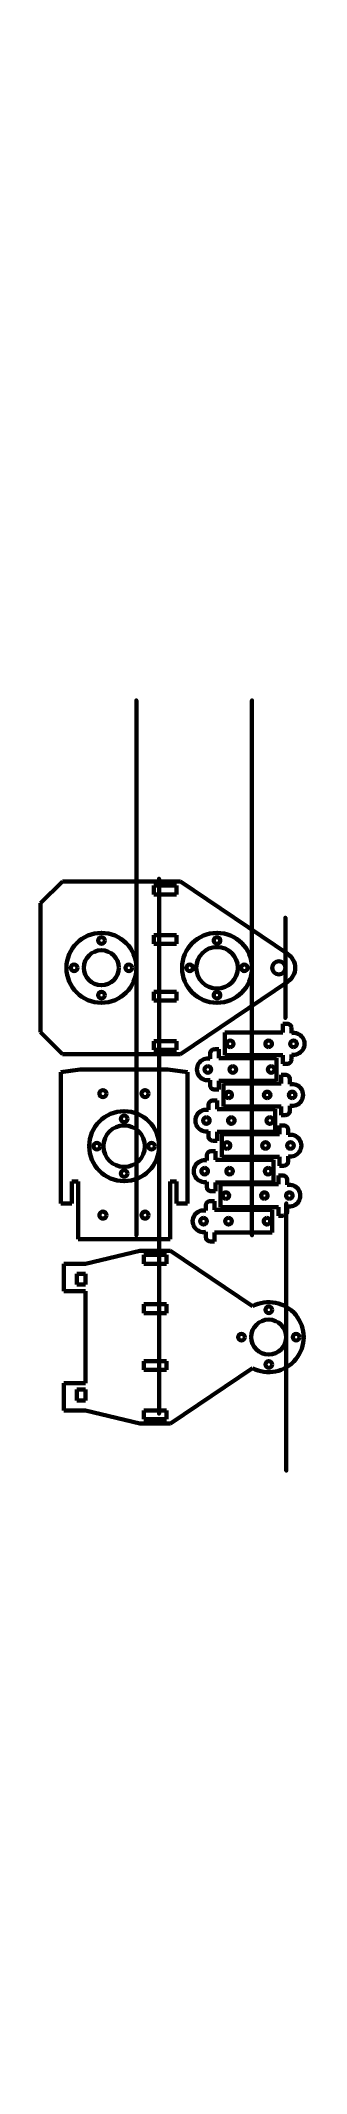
# Model space of a CAD drawing. Header units: centimetres. Extents: x 0.2 to 12.4, y -48.2 to 44.8.
import ezdxf

# ---------------------------------------------------------------- set-up
doc = ezdxf.new("R2010")
doc.units = ezdxf.units.CM
doc.header["$MEASUREMENT"] = 0
doc.layers.add('layer 1', color=7, linetype='Continuous')

msp = doc.modelspace()

# ---------------------------------------------------------------- linework, layer by layer
at = {"layer": 'layer 1', "color": 150, "lineweight": 60}
for points, knots in [([(4.60044, 2.38934), (4.60044, 3.273), (3.8841, 3.98934), (3.00044, 3.98934), (2.11679, 3.98934), (1.40044, 3.273), (1.40044, 2.38934), (1.40044, 1.50569), (2.11678, 0.78934), (3.00043, 0.78934), (3.88409, 0.78934), (4.60044, 1.50568), (4.60044, 2.38933), (4.60044, 44.80453), (4.60044, -40.02634), (4.60044, 2.38934)], [0, 0, 0, 0, 0.25, 0.25, 0.25, 0.5, 0.5, 0.5, 0.75, 0.75, 0.75, 1, 1, 1, 1.00001, 1.00001, 1.00001, 1.00001]), ([(9.89044, 2.38934), (9.89044, 3.273), (9.17409, 3.98934), (8.29044, 3.98934), (7.40678, 3.98934), (6.69044, 3.273), (6.69044, 2.38934), (6.69043, 1.50569), (7.40678, 0.78934), (8.29043, 0.78934), (9.17409, 0.78934), (9.89043, 1.50568), (9.89044, 2.38933), (9.89092, 44.80453), (9.89044, -40.02634), (9.89044, 2.38934)], [0, 0, 0, 0, 0.25, 0.25, 0.25, 0.5, 0.5, 0.5, 0.75, 0.75, 0.75, 1, 1, 1, 1.00001, 1.00001, 1.00001, 1.00001]), ([(5.64205, -5.77204), (5.64205, -4.88838), (4.92571, -4.17204), (4.04206, -4.17204), (3.1584, -4.17204), (2.44206, -4.88838), (2.44205, -5.77204), (2.44205, -6.65569), (3.15839, -7.37204), (4.04205, -7.37204), (4.9257, -7.37204), (5.64205, -6.6557), (5.64205, -5.77205), (5.64205, 36.64315), (5.64205, -48.18772), (5.64205, -5.77204)], [0, 0, 0, 0, 0.25, 0.25, 0.25, 0.5, 0.5, 0.5, 0.75, 0.75, 0.75, 1, 1, 1, 1.00001, 1.00001, 1.00001, 1.00001]), ([(11.41904, 2.38934), (11.41904, 2.55502), (11.28473, 2.68934), (11.11904, 2.68934), (10.95336, 2.68934), (10.81904, 2.55502), (10.81904, 2.38934), (10.81904, 2.22365), (10.95336, 2.08934), (11.11904, 2.08934), (11.28473, 2.08933), (11.41904, 2.22365), (11.41904, 2.38933), (11.41904, 10.34197), (11.41904, -5.5633), (11.41904, 2.38934)], [0, 0, 0, 0, 0.25, 0.25, 0.25, 0.5, 0.5, 0.5, 0.75, 0.75, 0.75, 1, 1, 1, 1.00001, 1.00001, 1.00001, 1.00001]), ([(11.45814, -14.50665), (11.45814, -14.06482), (11.09997, -13.70665), (10.65814, -13.70665), (10.21632, -13.70665), (9.85814, -14.06482), (9.85814, -14.50665), (9.85814, -14.94848), (10.21631, -15.30665), (10.65814, -15.30665), (11.09997, -15.30665), (11.45814, -14.94848), (11.45814, -14.50666), (11.45814, 6.7007), (11.45814, -35.71449), (11.45814, -14.50665)], [0, 0, 0, 0, 0.25, 0.25, 0.25, 0.5, 0.5, 0.5, 0.75, 0.75, 0.75, 1, 1, 1, 1.00001, 1.00001, 1.00001, 1.00001]), ([(3.15044, 3.63934), (3.15044, 3.72218), (3.08328, 3.78934), (3.00044, 3.78934), (2.9176, 3.78934), (2.85044, 3.72218), (2.85044, 3.63934), (2.85044, 3.5565), (2.9176, 3.48934), (3.00044, 3.48934), (3.08328, 3.48934), (3.15044, 3.5565), (3.15044, 3.63934)], [0, 0, 0, 0, 0.25, 0.25, 0.25, 0.5, 0.5, 0.5, 0.75, 0.75, 0.75, 1, 1, 1, 1]), ([(8.44044, 3.63934), (8.44044, 3.72218), (8.37328, 3.78934), (8.29044, 3.78934), (8.20759, 3.78934), (8.14044, 3.72218), (8.14044, 3.63934), (8.14044, 3.5565), (8.20759, 3.48934), (8.29044, 3.48934), (8.37328, 3.48934), (8.44044, 3.5565), (8.44044, 3.63934)], [0, 0, 0, 0, 0.25, 0.25, 0.25, 0.5, 0.5, 0.5, 0.75, 0.75, 0.75, 1, 1, 1, 1]), ([(3.80044, 2.38934), (3.80044, 2.83117), (3.44227, 3.18934), (3.00044, 3.18934), (2.55861, 3.18934), (2.20044, 2.83117), (2.20044, 2.38934), (2.20044, 1.94752), (2.55861, 1.58934), (3.00044, 1.58934), (3.44227, 1.58934), (3.80044, 1.94751), (3.80044, 2.38934)], [0, 0, 0, 0, 0.25, 0.25, 0.25, 0.5, 0.5, 0.5, 0.75, 0.75, 0.75, 1, 1, 1, 1]), ([(9.24044, 2.38934), (9.24044, 2.91401), (8.81511, 3.33934), (8.29044, 3.33934), (7.76577, 3.33934), (7.34044, 2.91401), (7.34044, 2.38934), (7.34044, 1.86467), (7.76576, 1.43934), (8.29043, 1.43934), (8.8151, 1.43934), (9.24043, 1.86467), (9.24044, 2.38934)], [0, 0, 0, 0, 0.25, 0.25, 0.25, 0.5, 0.5, 0.5, 0.75, 0.75, 0.75, 1, 1, 1, 1]), ([(11.53931, 1.76815), (11.74551, 1.90765), (11.86904, 2.14038), (11.86904, 2.38933), (11.86904, 2.63829), (11.74551, 2.87102), (11.53931, 3.01052)], [0, 0, 0, 0, 0.5, 0.5, 0.5, 1, 1, 1, 1]), ([(1.90044, 2.38934), (1.90044, 2.47218), (1.83328, 2.53934), (1.75044, 2.53934), (1.6676, 2.53934), (1.60044, 2.47218), (1.60044, 2.38934), (1.60044, 2.3065), (1.6676, 2.23934), (1.75044, 2.23934), (1.83328, 2.23934), (1.90044, 2.3065), (1.90044, 2.38934)], [0, 0, 0, 0, 0.25, 0.25, 0.25, 0.5, 0.5, 0.5, 0.75, 0.75, 0.75, 1, 1, 1, 1]), ([(4.40044, 2.38934), (4.40044, 2.47218), (4.33328, 2.53934), (4.25044, 2.53934), (4.1676, 2.53934), (4.10044, 2.47218), (4.10044, 2.38934), (4.10044, 2.3065), (4.1676, 2.23934), (4.25044, 2.23934), (4.33328, 2.23934), (4.40044, 2.3065), (4.40044, 2.38934)], [0, 0, 0, 0, 0.25, 0.25, 0.25, 0.5, 0.5, 0.5, 0.75, 0.75, 0.75, 1, 1, 1, 1]), ([(7.19044, 2.38934), (7.19044, 2.47218), (7.12328, 2.53934), (7.04044, 2.53934), (6.95759, 2.53934), (6.89044, 2.47218), (6.89044, 2.38934), (6.89044, 2.3065), (6.95759, 2.23934), (7.04044, 2.23934), (7.12328, 2.23934), (7.19044, 2.3065), (7.19044, 2.38934)], [0, 0, 0, 0, 0.25, 0.25, 0.25, 0.5, 0.5, 0.5, 0.75, 0.75, 0.75, 1, 1, 1, 1]), ([(9.69044, 2.38934), (9.69044, 2.47218), (9.62328, 2.53934), (9.54044, 2.53934), (9.45759, 2.53934), (9.39044, 2.47218), (9.39044, 2.38934), (9.39044, 2.3065), (9.45759, 2.23934), (9.54044, 2.23934), (9.62328, 2.23934), (9.69044, 2.3065), (9.69044, 2.38934)], [0, 0, 0, 0, 0.25, 0.25, 0.25, 0.5, 0.5, 0.5, 0.75, 0.75, 0.75, 1, 1, 1, 1]), ([(3.15044, 1.13934), (3.15044, 1.22218), (3.08328, 1.28934), (3.00044, 1.28934), (2.9176, 1.28934), (2.85044, 1.22218), (2.85044, 1.13934), (2.85044, 1.0565), (2.9176, 0.98934), (3.00044, 0.98934), (3.08328, 0.98934), (3.15044, 1.0565), (3.15044, 1.13934)], [0, 0, 0, 0, 0.25, 0.25, 0.25, 0.5, 0.5, 0.5, 0.75, 0.75, 0.75, 1, 1, 1, 1]), ([(8.44044, 1.13934), (8.44044, 1.22218), (8.37328, 1.28934), (8.29044, 1.28934), (8.20759, 1.28934), (8.14044, 1.22218), (8.14044, 1.13934), (8.14044, 1.0565), (8.20759, 0.98934), (8.29044, 0.98934), (8.37328, 0.98934), (8.44044, 1.0565), (8.44044, 1.13934)], [0, 0, 0, 0, 0.25, 0.25, 0.25, 0.5, 0.5, 0.5, 0.75, 0.75, 0.75, 1, 1, 1, 1]), ([(11.69517, -0.36761), (11.69517, -0.31457), (11.6741, -0.2637), (11.63659, -0.22619), (11.59908, -0.18868), (11.54821, -0.16761), (11.49517, -0.16761)], [0, 0, 0, 0, 0.5, 0.5, 0.5, 1, 1, 1, 1]), ([(11.69517, -0.36761), (11.69517, -0.31457), (11.6741, -0.2637), (11.63659, -0.22619), (11.59908, -0.18868), (11.54821, -0.16761), (11.49517, -0.16761)], [0, 0, 0, 0, 0.5, 0.5, 0.5, 1, 1, 1, 1]), ([(11.69517, -1.57751), (11.89391, -1.61808), (12.09747, -1.53456), (12.21044, -1.36609), (12.32341, -1.19762), (12.32341, -0.9776), (12.21044, -0.80913), (12.09747, -0.64067), (11.89391, -0.55715), (11.69517, -0.59771)], [0, 0, 0, 0, 0.33333333, 0.33333333, 0.33333333, 0.66666667, 0.66666667, 0.66666667, 1, 1, 1, 1]), ([(11.69517, -1.57751), (11.89391, -1.61808), (12.09747, -1.53456), (12.21044, -1.36609), (12.32341, -1.19762), (12.32341, -0.9776), (12.21044, -0.80913), (12.09747, -0.64067), (11.89391, -0.55715), (11.69517, -0.59771)], [0, 0, 0, 0, 0.33333333, 0.33333333, 0.33333333, 0.66666667, 0.66666667, 0.66666667, 1, 1, 1, 1]), ([(7.97098, -1.76964), (7.77224, -1.72907), (7.56868, -1.81259), (7.45571, -1.98106), (7.34274, -2.14953), (7.34274, -2.36955), (7.45571, -2.53802), (7.56868, -2.70648), (7.77224, -2.79), (7.97098, -2.74944)], [0, 0, 0, 0, 0.33333333, 0.33333333, 0.33333333, 0.66666667, 0.66666667, 0.66666667, 1, 1, 1, 1]), ([(7.97098, -1.76964), (7.77224, -1.72907), (7.56868, -1.81259), (7.45571, -1.98106), (7.34274, -2.14953), (7.34274, -2.36955), (7.45571, -2.53802), (7.56868, -2.70648), (7.77224, -2.79), (7.97098, -2.74944)], [0, 0, 0, 0, 0.33333333, 0.33333333, 0.33333333, 0.66666667, 0.66666667, 0.66666667, 1, 1, 1, 1]), ([(8.17098, -1.33954), (8.11794, -1.33954), (8.06707, -1.36061), (8.02956, -1.39812), (7.99205, -1.43563), (7.97098, -1.4865), (7.97098, -1.53954)], [0, 0, 0, 0, 0.5, 0.5, 0.5, 1, 1, 1, 1]), ([(8.17098, -1.33954), (8.11794, -1.33954), (8.06707, -1.36061), (8.02956, -1.39812), (7.99205, -1.43563), (7.97098, -1.4865), (7.97098, -1.53954)], [0, 0, 0, 0, 0.5, 0.5, 0.5, 1, 1, 1, 1]), ([(8.89317, -1.23761), (8.97601, -1.23761), (9.04317, -1.17045), (9.04317, -1.08761), (9.04317, -1.00477), (8.97601, -0.93761), (8.89317, -0.93761), (8.81033, -0.93761), (8.74317, -1.00477), (8.74317, -1.08761), (8.74317, -1.17045), (8.81033, -1.23761), (8.89317, -1.23761)], [0, 0, 0, 0, 0.25, 0.25, 0.25, 0.5, 0.5, 0.5, 0.75, 0.75, 0.75, 1, 1, 1, 1]), ([(8.89317, -1.23761), (8.97601, -1.23761), (9.04317, -1.17045), (9.04317, -1.08761), (9.04317, -1.00477), (8.97601, -0.93761), (8.89317, -0.93761), (8.81033, -0.93761), (8.74317, -1.00477), (8.74317, -1.08761), (8.74317, -1.17045), (8.81033, -1.23761), (8.89317, -1.23761)], [0, 0, 0, 0, 0.25, 0.25, 0.25, 0.5, 0.5, 0.5, 0.75, 0.75, 0.75, 1, 1, 1, 1]), ([(10.65317, -1.23761), (10.73601, -1.23761), (10.80317, -1.17045), (10.80317, -1.08761), (10.80317, -1.00477), (10.73601, -0.93761), (10.65317, -0.93761), (10.57033, -0.93761), (10.50317, -1.00477), (10.50317, -1.08761), (10.50317, -1.17045), (10.57033, -1.23761), (10.65317, -1.23761)], [0, 0, 0, 0, 0.25, 0.25, 0.25, 0.5, 0.5, 0.5, 0.75, 0.75, 0.75, 1, 1, 1, 1]), ([(10.65317, -1.23761), (10.73601, -1.23761), (10.80317, -1.17045), (10.80317, -1.08761), (10.80317, -1.00477), (10.73601, -0.93761), (10.65317, -0.93761), (10.57033, -0.93761), (10.50317, -1.00477), (10.50317, -1.08761), (10.50317, -1.17045), (10.57033, -1.23761), (10.65317, -1.23761)], [0, 0, 0, 0, 0.25, 0.25, 0.25, 0.5, 0.5, 0.5, 0.75, 0.75, 0.75, 1, 1, 1, 1]), ([(11.49517, -2.00761), (11.54821, -2.00761), (11.59908, -1.98654), (11.63659, -1.94903), (11.6741, -1.91152), (11.69517, -1.86065), (11.69517, -1.80761)], [0, 0, 0, 0, 0.5, 0.5, 0.5, 1, 1, 1, 1]), ([(11.49517, -2.00761), (11.54821, -2.00761), (11.59908, -1.98654), (11.63659, -1.94903), (11.6741, -1.91152), (11.69517, -1.86065), (11.69517, -1.80761)], [0, 0, 0, 0, 0.5, 0.5, 0.5, 1, 1, 1, 1]), ([(11.79517, -1.23761), (11.87801, -1.23761), (11.94517, -1.17045), (11.94517, -1.08761), (11.94517, -1.00477), (11.87801, -0.93761), (11.79517, -0.93761), (11.71233, -0.93761), (11.64517, -1.00477), (11.64517, -1.08761), (11.64517, -1.17045), (11.71233, -1.23761), (11.79517, -1.23761)], [0, 0, 0, 0, 0.25, 0.25, 0.25, 0.5, 0.5, 0.5, 0.75, 0.75, 0.75, 1, 1, 1, 1]), ([(11.79517, -1.23761), (11.87801, -1.23761), (11.94517, -1.17045), (11.94517, -1.08761), (11.94517, -1.00477), (11.87801, -0.93761), (11.79517, -0.93761), (11.71233, -0.93761), (11.64517, -1.00477), (11.64517, -1.08761), (11.64517, -1.17045), (11.71233, -1.23761), (11.79517, -1.23761)], [0, 0, 0, 0, 0.25, 0.25, 0.25, 0.5, 0.5, 0.5, 0.75, 0.75, 0.75, 1, 1, 1, 1]), ([(7.87098, -2.10954), (7.78814, -2.10954), (7.72098, -2.1767), (7.72098, -2.25954), (7.72098, -2.34238), (7.78814, -2.40954), (7.87098, -2.40954), (7.95382, -2.40954), (8.02098, -2.34238), (8.02098, -2.25954), (8.02098, -2.1767), (7.95382, -2.10954), (7.87098, -2.10954)], [0, 0, 0, 0, 0.25, 0.25, 0.25, 0.5, 0.5, 0.5, 0.75, 0.75, 0.75, 1, 1, 1, 1]), ([(7.87098, -2.10954), (7.78814, -2.10954), (7.72098, -2.1767), (7.72098, -2.25954), (7.72098, -2.34238), (7.78814, -2.40954), (7.87098, -2.40954), (7.95382, -2.40954), (8.02098, -2.34238), (8.02098, -2.25954), (8.02098, -2.1767), (7.95382, -2.10954), (7.87098, -2.10954)], [0, 0, 0, 0, 0.25, 0.25, 0.25, 0.5, 0.5, 0.5, 0.75, 0.75, 0.75, 1, 1, 1, 1]), ([(9.01298, -2.10954), (8.93014, -2.10954), (8.86298, -2.1767), (8.86298, -2.25954), (8.86298, -2.34238), (8.93014, -2.40954), (9.01298, -2.40954), (9.09582, -2.40954), (9.16298, -2.34238), (9.16298, -2.25954), (9.16298, -2.1767), (9.09582, -2.10954), (9.01298, -2.10954)], [0, 0, 0, 0, 0.25, 0.25, 0.25, 0.5, 0.5, 0.5, 0.75, 0.75, 0.75, 1, 1, 1, 1]), ([(9.01298, -2.10954), (8.93014, -2.10954), (8.86298, -2.1767), (8.86298, -2.25954), (8.86298, -2.34238), (8.93014, -2.40954), (9.01298, -2.40954), (9.09582, -2.40954), (9.16298, -2.34238), (9.16298, -2.25954), (9.16298, -2.1767), (9.09582, -2.10954), (9.01298, -2.10954)], [0, 0, 0, 0, 0.25, 0.25, 0.25, 0.5, 0.5, 0.5, 0.75, 0.75, 0.75, 1, 1, 1, 1]), ([(10.77298, -2.10954), (10.69014, -2.10954), (10.62298, -2.1767), (10.62298, -2.25954), (10.62298, -2.34238), (10.69014, -2.40954), (10.77298, -2.40954), (10.85582, -2.40954), (10.92298, -2.34238), (10.92298, -2.25954), (10.92298, -2.1767), (10.85582, -2.10954), (10.77298, -2.10954)], [0, 0, 0, 0, 0.25, 0.25, 0.25, 0.5, 0.5, 0.5, 0.75, 0.75, 0.75, 1, 1, 1, 1]), ([(10.77298, -2.10954), (10.69014, -2.10954), (10.62298, -2.1767), (10.62298, -2.25954), (10.62298, -2.34238), (10.69014, -2.40954), (10.77298, -2.40954), (10.85582, -2.40954), (10.92298, -2.34238), (10.92298, -2.25954), (10.92298, -2.1767), (10.85582, -2.10954), (10.77298, -2.10954)], [0, 0, 0, 0, 0.25, 0.25, 0.25, 0.5, 0.5, 0.5, 0.75, 0.75, 0.75, 1, 1, 1, 1]), ([(11.62764, -2.70875), (11.62764, -2.65571), (11.60657, -2.60484), (11.56906, -2.56733), (11.53155, -2.52982), (11.48068, -2.50875), (11.42764, -2.50875)], [0, 0, 0, 0, 0.5, 0.5, 0.5, 1, 1, 1, 1]), ([(11.62764, -2.70875), (11.62764, -2.65571), (11.60657, -2.60484), (11.56906, -2.56733), (11.53155, -2.52982), (11.48068, -2.50875), (11.42764, -2.50875)], [0, 0, 0, 0, 0.5, 0.5, 0.5, 1, 1, 1, 1]), ([(3.22755, -3.36504), (3.22755, -3.27668), (3.15591, -3.20504), (3.06755, -3.20504), (2.97918, -3.20504), (2.90755, -3.27668), (2.90755, -3.36504), (2.90755, -3.45341), (2.97918, -3.52504), (3.06755, -3.52504), (3.15591, -3.52504), (3.22755, -3.45341), (3.22755, -3.36504)], [0, 0, 0, 0, 0.25, 0.25, 0.25, 0.5, 0.5, 0.5, 0.75, 0.75, 0.75, 1, 1, 1, 1]), ([(5.15755, -3.36504), (5.15755, -3.27668), (5.08591, -3.20504), (4.99755, -3.20504), (4.90918, -3.20504), (4.83755, -3.27668), (4.83755, -3.36504), (4.83755, -3.45341), (4.90918, -3.52504), (4.99755, -3.52504), (5.08591, -3.52504), (5.15755, -3.45341), (5.15755, -3.36504)], [0, 0, 0, 0, 0.25, 0.25, 0.25, 0.5, 0.5, 0.5, 0.75, 0.75, 0.75, 1, 1, 1, 1]), ([(8.10345, -3.68068), (8.05041, -3.68068), (7.99954, -3.70175), (7.96203, -3.73926), (7.92452, -3.77677), (7.90345, -3.82764), (7.90345, -3.88068)], [0, 0, 0, 0, 0.5, 0.5, 0.5, 1, 1, 1, 1]), ([(8.10345, -3.68068), (8.05041, -3.68068), (7.99954, -3.70175), (7.96203, -3.73926), (7.92452, -3.77677), (7.90345, -3.82764), (7.90345, -3.88068)], [0, 0, 0, 0, 0.5, 0.5, 0.5, 1, 1, 1, 1]), ([(7.97098, -2.97954), (7.97098, -3.03258), (7.99205, -3.08345), (8.02956, -3.12096), (8.06707, -3.15847), (8.11794, -3.17954), (8.17098, -3.17954)], [0, 0, 0, 0, 0.5, 0.5, 0.5, 1, 1, 1, 1]), ([(7.97098, -2.97954), (7.97098, -3.03258), (7.99205, -3.08345), (8.02956, -3.12096), (8.06707, -3.15847), (8.11794, -3.17954), (8.17098, -3.17954)], [0, 0, 0, 0, 0.5, 0.5, 0.5, 1, 1, 1, 1]), ([(8.82564, -3.57875), (8.90848, -3.57875), (8.97564, -3.51159), (8.97564, -3.42875), (8.97564, -3.34591), (8.90848, -3.27875), (8.82564, -3.27875), (8.7428, -3.27875), (8.67564, -3.34591), (8.67564, -3.42875), (8.67564, -3.51159), (8.7428, -3.57875), (8.82564, -3.57875)], [0, 0, 0, 0, 0.25, 0.25, 0.25, 0.5, 0.5, 0.5, 0.75, 0.75, 0.75, 1, 1, 1, 1]), ([(8.82564, -3.57875), (8.90848, -3.57875), (8.97564, -3.51159), (8.97564, -3.42875), (8.97564, -3.34591), (8.90848, -3.27875), (8.82564, -3.27875), (8.7428, -3.27875), (8.67564, -3.34591), (8.67564, -3.42875), (8.67564, -3.51159), (8.7428, -3.57875), (8.82564, -3.57875)], [0, 0, 0, 0, 0.25, 0.25, 0.25, 0.5, 0.5, 0.5, 0.75, 0.75, 0.75, 1, 1, 1, 1]), ([(10.58564, -3.57875), (10.66848, -3.57875), (10.73564, -3.51159), (10.73564, -3.42875), (10.73564, -3.34591), (10.66848, -3.27875), (10.58564, -3.27875), (10.5028, -3.27875), (10.43564, -3.34591), (10.43564, -3.42875), (10.43564, -3.51159), (10.5028, -3.57875), (10.58564, -3.57875)], [0, 0, 0, 0, 0.25, 0.25, 0.25, 0.5, 0.5, 0.5, 0.75, 0.75, 0.75, 1, 1, 1, 1]), ([(10.58564, -3.57875), (10.66848, -3.57875), (10.73564, -3.51159), (10.73564, -3.42875), (10.73564, -3.34591), (10.66848, -3.27875), (10.58564, -3.27875), (10.5028, -3.27875), (10.43564, -3.34591), (10.43564, -3.42875), (10.43564, -3.51159), (10.5028, -3.57875), (10.58564, -3.57875)], [0, 0, 0, 0, 0.25, 0.25, 0.25, 0.5, 0.5, 0.5, 0.75, 0.75, 0.75, 1, 1, 1, 1]), ([(11.72764, -3.57875), (11.81048, -3.57875), (11.87764, -3.51159), (11.87764, -3.42875), (11.87764, -3.34591), (11.81048, -3.27875), (11.72764, -3.27875), (11.6448, -3.27875), (11.57764, -3.34591), (11.57764, -3.42875), (11.57764, -3.51159), (11.6448, -3.57875), (11.72764, -3.57875)], [0, 0, 0, 0, 0.25, 0.25, 0.25, 0.5, 0.5, 0.5, 0.75, 0.75, 0.75, 1, 1, 1, 1]), ([(11.72764, -3.57875), (11.81048, -3.57875), (11.87764, -3.51159), (11.87764, -3.42875), (11.87764, -3.34591), (11.81048, -3.27875), (11.72764, -3.27875), (11.6448, -3.27875), (11.57764, -3.34591), (11.57764, -3.42875), (11.57764, -3.51159), (11.6448, -3.57875), (11.72764, -3.57875)], [0, 0, 0, 0, 0.25, 0.25, 0.25, 0.5, 0.5, 0.5, 0.75, 0.75, 0.75, 1, 1, 1, 1]), ([(11.62764, -3.91865), (11.82638, -3.95922), (12.02994, -3.8757), (12.14291, -3.70723), (12.25588, -3.53876), (12.25588, -3.31874), (12.14291, -3.15027), (12.02994, -2.98181), (11.82638, -2.89829), (11.62764, -2.93885)], [0, 0, 0, 0, 0.33333333, 0.33333333, 0.33333333, 0.66666667, 0.66666667, 0.66666667, 1, 1, 1, 1]), ([(11.62764, -3.91865), (11.82638, -3.95922), (12.02994, -3.8757), (12.14291, -3.70723), (12.25588, -3.53876), (12.25588, -3.31874), (12.14291, -3.15027), (12.02994, -2.98181), (11.82638, -2.89829), (11.62764, -2.93885)], [0, 0, 0, 0, 0.33333333, 0.33333333, 0.33333333, 0.66666667, 0.66666667, 0.66666667, 1, 1, 1, 1]), ([(4.19205, -4.52204), (4.19205, -4.4392), (4.1249, -4.37204), (4.04205, -4.37204), (3.95921, -4.37204), (3.89205, -4.4392), (3.89205, -4.52204), (3.89205, -4.60488), (3.95921, -4.67204), (4.04205, -4.67204), (4.1249, -4.67204), (4.19205, -4.60488), (4.19205, -4.52204)], [0, 0, 0, 0, 0.25, 0.25, 0.25, 0.5, 0.5, 0.5, 0.75, 0.75, 0.75, 1, 1, 1, 1]), ([(7.90345, -4.11078), (7.70471, -4.07021), (7.50115, -4.15373), (7.38818, -4.3222), (7.27521, -4.49067), (7.27521, -4.71069), (7.38818, -4.87916), (7.50115, -5.04762), (7.70471, -5.13114), (7.90345, -5.09058)], [0, 0, 0, 0, 0.33333333, 0.33333333, 0.33333333, 0.66666667, 0.66666667, 0.66666667, 1, 1, 1, 1]), ([(7.90345, -4.11078), (7.70471, -4.07021), (7.50115, -4.15373), (7.38818, -4.3222), (7.27521, -4.49067), (7.27521, -4.71069), (7.38818, -4.87916), (7.50115, -5.04762), (7.70471, -5.13114), (7.90345, -5.09058)], [0, 0, 0, 0, 0.33333333, 0.33333333, 0.33333333, 0.66666667, 0.66666667, 0.66666667, 1, 1, 1, 1]), ([(7.80345, -4.45068), (7.72061, -4.45068), (7.65345, -4.51784), (7.65345, -4.60068), (7.65345, -4.68352), (7.72061, -4.75068), (7.80345, -4.75068), (7.88629, -4.75068), (7.95345, -4.68352), (7.95345, -4.60068), (7.95345, -4.51784), (7.88629, -4.45068), (7.80345, -4.45068)], [0, 0, 0, 0, 0.25, 0.25, 0.25, 0.5, 0.5, 0.5, 0.75, 0.75, 0.75, 1, 1, 1, 1]), ([(7.80345, -4.45068), (7.72061, -4.45068), (7.65345, -4.51784), (7.65345, -4.60068), (7.65345, -4.68352), (7.72061, -4.75068), (7.80345, -4.75068), (7.88629, -4.75068), (7.95345, -4.68352), (7.95345, -4.60068), (7.95345, -4.51784), (7.88629, -4.45068), (7.80345, -4.45068)], [0, 0, 0, 0, 0.25, 0.25, 0.25, 0.5, 0.5, 0.5, 0.75, 0.75, 0.75, 1, 1, 1, 1]), ([(8.94545, -4.45068), (8.86261, -4.45068), (8.79545, -4.51784), (8.79545, -4.60068), (8.79545, -4.68352), (8.86261, -4.75068), (8.94545, -4.75068), (9.02829, -4.75068), (9.09545, -4.68352), (9.09545, -4.60068), (9.09545, -4.51784), (9.02829, -4.45068), (8.94545, -4.45068)], [0, 0, 0, 0, 0.25, 0.25, 0.25, 0.5, 0.5, 0.5, 0.75, 0.75, 0.75, 1, 1, 1, 1]), ([(8.94545, -4.45068), (8.86261, -4.45068), (8.79545, -4.51784), (8.79545, -4.60068), (8.79545, -4.68352), (8.86261, -4.75068), (8.94545, -4.75068), (9.02829, -4.75068), (9.09545, -4.68352), (9.09545, -4.60068), (9.09545, -4.51784), (9.02829, -4.45068), (8.94545, -4.45068)], [0, 0, 0, 0, 0.25, 0.25, 0.25, 0.5, 0.5, 0.5, 0.75, 0.75, 0.75, 1, 1, 1, 1]), ([(10.70545, -4.45068), (10.62261, -4.45068), (10.55545, -4.51784), (10.55545, -4.60068), (10.55545, -4.68352), (10.62261, -4.75068), (10.70545, -4.75068), (10.78829, -4.75068), (10.85545, -4.68352), (10.85545, -4.60068), (10.85545, -4.51784), (10.78829, -4.45068), (10.70545, -4.45068)], [0, 0, 0, 0, 0.25, 0.25, 0.25, 0.5, 0.5, 0.5, 0.75, 0.75, 0.75, 1, 1, 1, 1]), ([(10.70545, -4.45068), (10.62261, -4.45068), (10.55545, -4.51784), (10.55545, -4.60068), (10.55545, -4.68352), (10.62261, -4.75068), (10.70545, -4.75068), (10.78829, -4.75068), (10.85545, -4.68352), (10.85545, -4.60068), (10.85545, -4.51784), (10.78829, -4.45068), (10.70545, -4.45068)], [0, 0, 0, 0, 0.25, 0.25, 0.25, 0.5, 0.5, 0.5, 0.75, 0.75, 0.75, 1, 1, 1, 1]), ([(11.42764, -4.34875), (11.48068, -4.34875), (11.53155, -4.32768), (11.56906, -4.29017), (11.60657, -4.25266), (11.62764, -4.20179), (11.62764, -4.14875)], [0, 0, 0, 0, 0.5, 0.5, 0.5, 1, 1, 1, 1]), ([(11.42764, -4.34875), (11.48068, -4.34875), (11.53155, -4.32768), (11.56906, -4.29017), (11.60657, -4.25266), (11.62764, -4.20179), (11.62764, -4.14875)], [0, 0, 0, 0, 0.5, 0.5, 0.5, 1, 1, 1, 1]), ([(4.99205, -5.77204), (4.99205, -5.24737), (4.56673, -4.82204), (4.04206, -4.82204), (3.51739, -4.82204), (3.09206, -5.24737), (3.09205, -5.77204), (3.09205, -6.29671), (3.51738, -6.72204), (4.04205, -6.72204), (4.56672, -6.72204), (4.99205, -6.29671), (4.99205, -5.77204)], [0, 0, 0, 0, 0.25, 0.25, 0.25, 0.5, 0.5, 0.5, 0.75, 0.75, 0.75, 1, 1, 1, 1]), ([(7.90345, -5.32068), (7.90345, -5.37372), (7.92452, -5.42459), (7.96203, -5.4621), (7.99954, -5.49961), (8.05041, -5.52068), (8.10345, -5.52068)], [0, 0, 0, 0, 0.5, 0.5, 0.5, 1, 1, 1, 1]), ([(7.90345, -5.32068), (7.90345, -5.37372), (7.92452, -5.42459), (7.96203, -5.4621), (7.99954, -5.49961), (8.05041, -5.52068), (8.10345, -5.52068)], [0, 0, 0, 0, 0.5, 0.5, 0.5, 1, 1, 1, 1]), ([(11.55004, -5.02425), (11.55004, -4.97121), (11.52897, -4.92034), (11.49146, -4.88283), (11.45395, -4.84532), (11.40308, -4.82425), (11.35004, -4.82425)], [0, 0, 0, 0, 0.5, 0.5, 0.5, 1, 1, 1, 1]), ([(11.55004, -5.02425), (11.55004, -4.97121), (11.52897, -4.92034), (11.49146, -4.88283), (11.45395, -4.84532), (11.40308, -4.82425), (11.35004, -4.82425)], [0, 0, 0, 0, 0.5, 0.5, 0.5, 1, 1, 1, 1]), ([(11.55004, -6.23415), (11.74878, -6.27472), (11.95234, -6.1912), (12.06531, -6.02273), (12.17828, -5.85426), (12.17828, -5.63424), (12.06531, -5.46577), (11.95234, -5.29731), (11.74878, -5.21379), (11.55004, -5.25435)], [0, 0, 0, 0, 0.33333333, 0.33333333, 0.33333333, 0.66666667, 0.66666667, 0.66666667, 1, 1, 1, 1]), ([(11.55004, -6.23415), (11.74878, -6.27472), (11.95234, -6.1912), (12.06531, -6.02273), (12.17828, -5.85426), (12.17828, -5.63424), (12.06531, -5.46577), (11.95234, -5.29731), (11.74878, -5.21379), (11.55004, -5.25435)], [0, 0, 0, 0, 0.33333333, 0.33333333, 0.33333333, 0.66666667, 0.66666667, 0.66666667, 1, 1, 1, 1]), ([(2.94205, -5.77204), (2.94205, -5.6892), (2.8749, -5.62204), (2.79205, -5.62204), (2.70921, -5.62204), (2.64205, -5.6892), (2.64205, -5.77204), (2.64205, -5.85488), (2.70921, -5.92204), (2.79205, -5.92204), (2.8749, -5.92204), (2.94205, -5.85488), (2.94205, -5.77204)], [0, 0, 0, 0, 0.25, 0.25, 0.25, 0.5, 0.5, 0.5, 0.75, 0.75, 0.75, 1, 1, 1, 1]), ([(5.44205, -5.77204), (5.44205, -5.6892), (5.3749, -5.62204), (5.29205, -5.62204), (5.20921, -5.62204), (5.14205, -5.6892), (5.14205, -5.77204), (5.14205, -5.85488), (5.20921, -5.92204), (5.29205, -5.92204), (5.3749, -5.92204), (5.44205, -5.85488), (5.44205, -5.77204)], [0, 0, 0, 0, 0.25, 0.25, 0.25, 0.5, 0.5, 0.5, 0.75, 0.75, 0.75, 1, 1, 1, 1]), ([(7.82585, -6.42628), (7.62711, -6.38571), (7.42355, -6.46923), (7.31058, -6.6377), (7.19761, -6.80617), (7.19761, -7.02619), (7.31058, -7.19466), (7.42355, -7.36312), (7.62711, -7.44664), (7.82585, -7.40608)], [0, 0, 0, 0, 0.33333333, 0.33333333, 0.33333333, 0.66666667, 0.66666667, 0.66666667, 1, 1, 1, 1]), ([(7.82585, -6.42628), (7.62711, -6.38571), (7.42355, -6.46923), (7.31058, -6.6377), (7.19761, -6.80617), (7.19761, -7.02619), (7.31058, -7.19466), (7.42355, -7.36312), (7.62711, -7.44664), (7.82585, -7.40608)], [0, 0, 0, 0, 0.33333333, 0.33333333, 0.33333333, 0.66666667, 0.66666667, 0.66666667, 1, 1, 1, 1]), ([(8.02585, -5.99618), (7.97281, -5.99618), (7.92194, -6.01725), (7.88443, -6.05476), (7.84692, -6.09227), (7.82585, -6.14314), (7.82585, -6.19618)], [0, 0, 0, 0, 0.5, 0.5, 0.5, 1, 1, 1, 1]), ([(8.02585, -5.99618), (7.97281, -5.99618), (7.92194, -6.01725), (7.88443, -6.05476), (7.84692, -6.09227), (7.82585, -6.14314), (7.82585, -6.19618)], [0, 0, 0, 0, 0.5, 0.5, 0.5, 1, 1, 1, 1]), ([(8.74804, -5.89425), (8.83088, -5.89425), (8.89804, -5.82709), (8.89804, -5.74425), (8.89804, -5.66141), (8.83088, -5.59425), (8.74804, -5.59425), (8.6652, -5.59425), (8.59804, -5.66141), (8.59804, -5.74425), (8.59804, -5.82709), (8.6652, -5.89425), (8.74804, -5.89425)], [0, 0, 0, 0, 0.25, 0.25, 0.25, 0.5, 0.5, 0.5, 0.75, 0.75, 0.75, 1, 1, 1, 1]), ([(8.74804, -5.89425), (8.83088, -5.89425), (8.89804, -5.82709), (8.89804, -5.74425), (8.89804, -5.66141), (8.83088, -5.59425), (8.74804, -5.59425), (8.6652, -5.59425), (8.59804, -5.66141), (8.59804, -5.74425), (8.59804, -5.82709), (8.6652, -5.89425), (8.74804, -5.89425)], [0, 0, 0, 0, 0.25, 0.25, 0.25, 0.5, 0.5, 0.5, 0.75, 0.75, 0.75, 1, 1, 1, 1]), ([(10.50804, -5.89425), (10.59088, -5.89425), (10.65804, -5.82709), (10.65804, -5.74425), (10.65804, -5.66141), (10.59088, -5.59425), (10.50804, -5.59425), (10.4252, -5.59425), (10.35804, -5.66141), (10.35804, -5.74425), (10.35804, -5.82709), (10.4252, -5.89425), (10.50804, -5.89425)], [0, 0, 0, 0, 0.25, 0.25, 0.25, 0.5, 0.5, 0.5, 0.75, 0.75, 0.75, 1, 1, 1, 1]), ([(10.50804, -5.89425), (10.59088, -5.89425), (10.65804, -5.82709), (10.65804, -5.74425), (10.65804, -5.66141), (10.59088, -5.59425), (10.50804, -5.59425), (10.4252, -5.59425), (10.35804, -5.66141), (10.35804, -5.74425), (10.35804, -5.82709), (10.4252, -5.89425), (10.50804, -5.89425)], [0, 0, 0, 0, 0.25, 0.25, 0.25, 0.5, 0.5, 0.5, 0.75, 0.75, 0.75, 1, 1, 1, 1]), ([(11.35004, -6.66425), (11.40308, -6.66425), (11.45395, -6.64318), (11.49146, -6.60567), (11.52897, -6.56816), (11.55004, -6.51729), (11.55004, -6.46425)], [0, 0, 0, 0, 0.5, 0.5, 0.5, 1, 1, 1, 1]), ([(11.35004, -6.66425), (11.40308, -6.66425), (11.45395, -6.64318), (11.49146, -6.60567), (11.52897, -6.56816), (11.55004, -6.51729), (11.55004, -6.46425)], [0, 0, 0, 0, 0.5, 0.5, 0.5, 1, 1, 1, 1]), ([(11.65004, -5.89425), (11.73288, -5.89425), (11.80004, -5.82709), (11.80004, -5.74425), (11.80004, -5.66141), (11.73288, -5.59425), (11.65004, -5.59425), (11.5672, -5.59425), (11.50004, -5.66141), (11.50004, -5.74425), (11.50004, -5.82709), (11.5672, -5.89425), (11.65004, -5.89425)], [0, 0, 0, 0, 0.25, 0.25, 0.25, 0.5, 0.5, 0.5, 0.75, 0.75, 0.75, 1, 1, 1, 1]), ([(11.65004, -5.89425), (11.73288, -5.89425), (11.80004, -5.82709), (11.80004, -5.74425), (11.80004, -5.66141), (11.73288, -5.59425), (11.65004, -5.59425), (11.5672, -5.59425), (11.50004, -5.66141), (11.50004, -5.74425), (11.50004, -5.82709), (11.5672, -5.89425), (11.65004, -5.89425)], [0, 0, 0, 0, 0.25, 0.25, 0.25, 0.5, 0.5, 0.5, 0.75, 0.75, 0.75, 1, 1, 1, 1]), ([(4.19205, -7.02204), (4.19205, -6.9392), (4.1249, -6.87204), (4.04205, -6.87204), (3.95921, -6.87204), (3.89205, -6.9392), (3.89205, -7.02204), (3.89205, -7.10488), (3.95921, -7.17204), (4.04205, -7.17204), (4.1249, -7.17204), (4.19205, -7.10488), (4.19205, -7.02204)], [0, 0, 0, 0, 0.25, 0.25, 0.25, 0.5, 0.5, 0.5, 0.75, 0.75, 0.75, 1, 1, 1, 1]), ([(7.72585, -6.76618), (7.64301, -6.76618), (7.57585, -6.83334), (7.57585, -6.91618), (7.57585, -6.99902), (7.64301, -7.06618), (7.72585, -7.06618), (7.80869, -7.06618), (7.87585, -6.99902), (7.87585, -6.91618), (7.87585, -6.83334), (7.80869, -6.76618), (7.72585, -6.76618)], [0, 0, 0, 0, 0.25, 0.25, 0.25, 0.5, 0.5, 0.5, 0.75, 0.75, 0.75, 1, 1, 1, 1]), ([(7.72585, -6.76618), (7.64301, -6.76618), (7.57585, -6.83334), (7.57585, -6.91618), (7.57585, -6.99902), (7.64301, -7.06618), (7.72585, -7.06618), (7.80869, -7.06618), (7.87585, -6.99902), (7.87585, -6.91618), (7.87585, -6.83334), (7.80869, -6.76618), (7.72585, -6.76618)], [0, 0, 0, 0, 0.25, 0.25, 0.25, 0.5, 0.5, 0.5, 0.75, 0.75, 0.75, 1, 1, 1, 1]), ([(8.86785, -6.76618), (8.78501, -6.76618), (8.71785, -6.83334), (8.71785, -6.91618), (8.71785, -6.99902), (8.78501, -7.06618), (8.86785, -7.06618), (8.95069, -7.06618), (9.01785, -6.99902), (9.01785, -6.91618), (9.01785, -6.83334), (8.95069, -6.76618), (8.86785, -6.76618)], [0, 0, 0, 0, 0.25, 0.25, 0.25, 0.5, 0.5, 0.5, 0.75, 0.75, 0.75, 1, 1, 1, 1]), ([(8.86785, -6.76618), (8.78501, -6.76618), (8.71785, -6.83334), (8.71785, -6.91618), (8.71785, -6.99902), (8.78501, -7.06618), (8.86785, -7.06618), (8.95069, -7.06618), (9.01785, -6.99902), (9.01785, -6.91618), (9.01785, -6.83334), (8.95069, -6.76618), (8.86785, -6.76618)], [0, 0, 0, 0, 0.25, 0.25, 0.25, 0.5, 0.5, 0.5, 0.75, 0.75, 0.75, 1, 1, 1, 1]), ([(10.62785, -6.76618), (10.54501, -6.76618), (10.47785, -6.83334), (10.47785, -6.91618), (10.47785, -6.99902), (10.54501, -7.06618), (10.62785, -7.06618), (10.71069, -7.06618), (10.77785, -6.99902), (10.77785, -6.91618), (10.77785, -6.83334), (10.71069, -6.76618), (10.62785, -6.76618)], [0, 0, 0, 0, 0.25, 0.25, 0.25, 0.5, 0.5, 0.5, 0.75, 0.75, 0.75, 1, 1, 1, 1]), ([(10.62785, -6.76618), (10.54501, -6.76618), (10.47785, -6.83334), (10.47785, -6.91618), (10.47785, -6.99902), (10.54501, -7.06618), (10.62785, -7.06618), (10.71069, -7.06618), (10.77785, -6.99902), (10.77785, -6.91618), (10.77785, -6.83334), (10.71069, -6.76618), (10.62785, -6.76618)], [0, 0, 0, 0, 0.25, 0.25, 0.25, 0.5, 0.5, 0.5, 0.75, 0.75, 0.75, 1, 1, 1, 1]), ([(11.49945, -7.31399), (11.49945, -7.26095), (11.47838, -7.21008), (11.44087, -7.17257), (11.40336, -7.13506), (11.35249, -7.11399), (11.29945, -7.11399)], [0, 0, 0, 0, 0.5, 0.5, 0.5, 1, 1, 1, 1]), ([(11.49945, -7.31399), (11.49945, -7.26095), (11.47838, -7.21008), (11.44087, -7.17257), (11.40336, -7.13506), (11.35249, -7.11399), (11.29945, -7.11399)], [0, 0, 0, 0, 0.5, 0.5, 0.5, 1, 1, 1, 1]), ([(7.97526, -8.28592), (7.92222, -8.28592), (7.87135, -8.30699), (7.83384, -8.3445), (7.79633, -8.38201), (7.77526, -8.43288), (7.77526, -8.48592)], [0, 0, 0, 0, 0.5, 0.5, 0.5, 1, 1, 1, 1]), ([(7.97526, -8.28592), (7.92222, -8.28592), (7.87135, -8.30699), (7.83384, -8.3445), (7.79633, -8.38201), (7.77526, -8.43288), (7.77526, -8.48592)], [0, 0, 0, 0, 0.5, 0.5, 0.5, 1, 1, 1, 1]), ([(7.82585, -7.63618), (7.82585, -7.68922), (7.84692, -7.74009), (7.88443, -7.7776), (7.92194, -7.81511), (7.97281, -7.83618), (8.02585, -7.83618)], [0, 0, 0, 0, 0.5, 0.5, 0.5, 1, 1, 1, 1]), ([(7.82585, -7.63618), (7.82585, -7.68922), (7.84692, -7.74009), (7.88443, -7.7776), (7.92194, -7.81511), (7.97281, -7.83618), (8.02585, -7.83618)], [0, 0, 0, 0, 0.5, 0.5, 0.5, 1, 1, 1, 1]), ([(8.69745, -8.18399), (8.78029, -8.18399), (8.84745, -8.11683), (8.84745, -8.03399), (8.84745, -7.95115), (8.78029, -7.88399), (8.69745, -7.88399), (8.61461, -7.88399), (8.54745, -7.95115), (8.54745, -8.03399), (8.54745, -8.11683), (8.61461, -8.18399), (8.69745, -8.18399)], [0, 0, 0, 0, 0.25, 0.25, 0.25, 0.5, 0.5, 0.5, 0.75, 0.75, 0.75, 1, 1, 1, 1]), ([(8.69745, -8.18399), (8.78029, -8.18399), (8.84745, -8.11683), (8.84745, -8.03399), (8.84745, -7.95115), (8.78029, -7.88399), (8.69745, -7.88399), (8.61461, -7.88399), (8.54745, -7.95115), (8.54745, -8.03399), (8.54745, -8.11683), (8.61461, -8.18399), (8.69745, -8.18399)], [0, 0, 0, 0, 0.25, 0.25, 0.25, 0.5, 0.5, 0.5, 0.75, 0.75, 0.75, 1, 1, 1, 1]), ([(10.45745, -8.18399), (10.54029, -8.18399), (10.60745, -8.11683), (10.60745, -8.03399), (10.60745, -7.95115), (10.54029, -7.88399), (10.45745, -7.88399), (10.37461, -7.88399), (10.30745, -7.95115), (10.30745, -8.03399), (10.30745, -8.11683), (10.37461, -8.18399), (10.45745, -8.18399)], [0, 0, 0, 0, 0.25, 0.25, 0.25, 0.5, 0.5, 0.5, 0.75, 0.75, 0.75, 1, 1, 1, 1]), ([(10.45745, -8.18399), (10.54029, -8.18399), (10.60745, -8.11683), (10.60745, -8.03399), (10.60745, -7.95115), (10.54029, -7.88399), (10.45745, -7.88399), (10.37461, -7.88399), (10.30745, -7.95115), (10.30745, -8.03399), (10.30745, -8.11683), (10.37461, -8.18399), (10.45745, -8.18399)], [0, 0, 0, 0, 0.25, 0.25, 0.25, 0.5, 0.5, 0.5, 0.75, 0.75, 0.75, 1, 1, 1, 1]), ([(11.59945, -8.18399), (11.68229, -8.18399), (11.74945, -8.11683), (11.74945, -8.03399), (11.74945, -7.95115), (11.68229, -7.88399), (11.59945, -7.88399), (11.51661, -7.88399), (11.44945, -7.95115), (11.44945, -8.03399), (11.44945, -8.11683), (11.51661, -8.18399), (11.59945, -8.18399)], [0, 0, 0, 0, 0.25, 0.25, 0.25, 0.5, 0.5, 0.5, 0.75, 0.75, 0.75, 1, 1, 1, 1]), ([(11.59945, -8.18399), (11.68229, -8.18399), (11.74945, -8.11683), (11.74945, -8.03399), (11.74945, -7.95115), (11.68229, -7.88399), (11.59945, -7.88399), (11.51661, -7.88399), (11.44945, -7.95115), (11.44945, -8.03399), (11.44945, -8.11683), (11.51661, -8.18399), (11.59945, -8.18399)], [0, 0, 0, 0, 0.25, 0.25, 0.25, 0.5, 0.5, 0.5, 0.75, 0.75, 0.75, 1, 1, 1, 1]), ([(11.49945, -8.52389), (11.69819, -8.56446), (11.90175, -8.48094), (12.01472, -8.31247), (12.12769, -8.144), (12.12769, -7.92398), (12.01472, -7.75551), (11.90175, -7.58705), (11.69819, -7.50353), (11.49945, -7.54409)], [0, 0, 0, 0, 0.33333333, 0.33333333, 0.33333333, 0.66666667, 0.66666667, 0.66666667, 1, 1, 1, 1]), ([(11.49945, -8.52389), (11.69819, -8.56446), (11.90175, -8.48094), (12.01472, -8.31247), (12.12769, -8.144), (12.12769, -7.92398), (12.01472, -7.75551), (11.90175, -7.58705), (11.69819, -7.50353), (11.49945, -7.54409)], [0, 0, 0, 0, 0.33333333, 0.33333333, 0.33333333, 0.66666667, 0.66666667, 0.66666667, 1, 1, 1, 1]), ([(3.22755, -8.92704), (3.22755, -8.83868), (3.15591, -8.76704), (3.06755, -8.76704), (2.97918, -8.76704), (2.90755, -8.83868), (2.90755, -8.92704), (2.90755, -9.01541), (2.97918, -9.08704), (3.06755, -9.08704), (3.15591, -9.08704), (3.22755, -9.01541), (3.22755, -8.92704)], [0, 0, 0, 0, 0.25, 0.25, 0.25, 0.5, 0.5, 0.5, 0.75, 0.75, 0.75, 1, 1, 1, 1]), ([(5.15755, -8.92704), (5.15755, -8.83868), (5.08591, -8.76704), (4.99755, -8.76704), (4.90918, -8.76704), (4.83755, -8.83868), (4.83755, -8.92704), (4.83755, -9.01541), (4.90918, -9.08704), (4.99755, -9.08704), (5.08591, -9.08704), (5.15755, -9.01541), (5.15755, -8.92704)], [0, 0, 0, 0, 0.25, 0.25, 0.25, 0.5, 0.5, 0.5, 0.75, 0.75, 0.75, 1, 1, 1, 1]), ([(7.77526, -8.71602), (7.57652, -8.67545), (7.37296, -8.75897), (7.25999, -8.92744), (7.14702, -9.09591), (7.14702, -9.31593), (7.25999, -9.4844), (7.37296, -9.65286), (7.57652, -9.73638), (7.77526, -9.69582)], [0, 0, 0, 0, 0.33333333, 0.33333333, 0.33333333, 0.66666667, 0.66666667, 0.66666667, 1, 1, 1, 1]), ([(7.77526, -8.71602), (7.57652, -8.67545), (7.37296, -8.75897), (7.25999, -8.92744), (7.14702, -9.09591), (7.14702, -9.31593), (7.25999, -9.4844), (7.37296, -9.65286), (7.57652, -9.73638), (7.77526, -9.69582)], [0, 0, 0, 0, 0.33333333, 0.33333333, 0.33333333, 0.66666667, 0.66666667, 0.66666667, 1, 1, 1, 1]), ([(7.67526, -9.05592), (7.59242, -9.05592), (7.52526, -9.12308), (7.52526, -9.20592), (7.52526, -9.28876), (7.59242, -9.35592), (7.67526, -9.35592), (7.7581, -9.35592), (7.82526, -9.28876), (7.82526, -9.20592), (7.82526, -9.12308), (7.7581, -9.05592), (7.67526, -9.05592)], [0, 0, 0, 0, 0.25, 0.25, 0.25, 0.5, 0.5, 0.5, 0.75, 0.75, 0.75, 1, 1, 1, 1]), ([(7.67526, -9.05592), (7.59242, -9.05592), (7.52526, -9.12308), (7.52526, -9.20592), (7.52526, -9.28876), (7.59242, -9.35592), (7.67526, -9.35592), (7.7581, -9.35592), (7.82526, -9.28876), (7.82526, -9.20592), (7.82526, -9.12308), (7.7581, -9.05592), (7.67526, -9.05592)], [0, 0, 0, 0, 0.25, 0.25, 0.25, 0.5, 0.5, 0.5, 0.75, 0.75, 0.75, 1, 1, 1, 1]), ([(8.81726, -9.05592), (8.73442, -9.05592), (8.66726, -9.12308), (8.66726, -9.20592), (8.66726, -9.28876), (8.73442, -9.35592), (8.81726, -9.35592), (8.9001, -9.35592), (8.96726, -9.28876), (8.96726, -9.20592), (8.96726, -9.12308), (8.9001, -9.05592), (8.81726, -9.05592)], [0, 0, 0, 0, 0.25, 0.25, 0.25, 0.5, 0.5, 0.5, 0.75, 0.75, 0.75, 1, 1, 1, 1]), ([(8.81726, -9.05592), (8.73442, -9.05592), (8.66726, -9.12308), (8.66726, -9.20592), (8.66726, -9.28876), (8.73442, -9.35592), (8.81726, -9.35592), (8.9001, -9.35592), (8.96726, -9.28876), (8.96726, -9.20592), (8.96726, -9.12308), (8.9001, -9.05592), (8.81726, -9.05592)], [0, 0, 0, 0, 0.25, 0.25, 0.25, 0.5, 0.5, 0.5, 0.75, 0.75, 0.75, 1, 1, 1, 1]), ([(10.57726, -9.05592), (10.49442, -9.05592), (10.42726, -9.12308), (10.42726, -9.20592), (10.42726, -9.28876), (10.49442, -9.35592), (10.57726, -9.35592), (10.6601, -9.35592), (10.72726, -9.28876), (10.72726, -9.20592), (10.72726, -9.12308), (10.6601, -9.05592), (10.57726, -9.05592)], [0, 0, 0, 0, 0.25, 0.25, 0.25, 0.5, 0.5, 0.5, 0.75, 0.75, 0.75, 1, 1, 1, 1]), ([(10.57726, -9.05592), (10.49442, -9.05592), (10.42726, -9.12308), (10.42726, -9.20592), (10.42726, -9.28876), (10.49442, -9.35592), (10.57726, -9.35592), (10.6601, -9.35592), (10.72726, -9.28876), (10.72726, -9.20592), (10.72726, -9.12308), (10.6601, -9.05592), (10.57726, -9.05592)], [0, 0, 0, 0, 0.25, 0.25, 0.25, 0.5, 0.5, 0.5, 0.75, 0.75, 0.75, 1, 1, 1, 1]), ([(11.29945, -8.95399), (11.35249, -8.95399), (11.40336, -8.93292), (11.44087, -8.89541), (11.47838, -8.8579), (11.49945, -8.80703), (11.49945, -8.75399)], [0, 0, 0, 0, 0.5, 0.5, 0.5, 1, 1, 1, 1]), ([(11.29945, -8.95399), (11.35249, -8.95399), (11.40336, -8.93292), (11.44087, -8.89541), (11.47838, -8.8579), (11.49945, -8.80703), (11.49945, -8.75399)], [0, 0, 0, 0, 0.5, 0.5, 0.5, 1, 1, 1, 1]), ([(7.77526, -9.92592), (7.77526, -9.97896), (7.79633, -10.02983), (7.83384, -10.06734), (7.87135, -10.10485), (7.92222, -10.12592), (7.97526, -10.12592)], [0, 0, 0, 0, 0.5, 0.5, 0.5, 1, 1, 1, 1]), ([(7.77526, -9.92592), (7.77526, -9.97896), (7.79633, -10.02983), (7.83384, -10.06734), (7.87135, -10.10485), (7.92222, -10.12592), (7.97526, -10.12592)], [0, 0, 0, 0, 0.5, 0.5, 0.5, 1, 1, 1, 1]), ([(9.90782, -15.91981), (10.58102, -16.27725), (11.4129, -16.11018), (11.89589, -15.52054), (12.37889, -14.9309), (12.37889, -14.08241), (11.8959, -13.49277), (11.41291, -12.90313), (10.58102, -12.73605), (9.90782, -13.09349)], [0, 0, 0, 0, 0.33333333, 0.33333333, 0.33333333, 0.66666667, 0.66666667, 0.66666667, 1, 1, 1, 1]), ([(10.80814, -13.25665), (10.80814, -13.17381), (10.74099, -13.10665), (10.65814, -13.10665), (10.5753, -13.10665), (10.50814, -13.17381), (10.50814, -13.25665), (10.50814, -13.33949), (10.5753, -13.40665), (10.65814, -13.40665), (10.74099, -13.40665), (10.80814, -13.33949), (10.80814, -13.25665)], [0, 0, 0, 0, 0.25, 0.25, 0.25, 0.5, 0.5, 0.5, 0.75, 0.75, 0.75, 1, 1, 1, 1]), ([(9.55814, -14.50665), (9.55814, -14.42381), (9.49099, -14.35665), (9.40814, -14.35665), (9.3253, -14.35665), (9.25814, -14.42381), (9.25814, -14.50665), (9.25814, -14.58949), (9.3253, -14.65665), (9.40814, -14.65665), (9.49099, -14.65665), (9.55814, -14.58949), (9.55814, -14.50665)], [0, 0, 0, 0, 0.25, 0.25, 0.25, 0.5, 0.5, 0.5, 0.75, 0.75, 0.75, 1, 1, 1, 1]), ([(12.05814, -14.50665), (12.05814, -14.42381), (11.99099, -14.35665), (11.90814, -14.35665), (11.8253, -14.35665), (11.75814, -14.42381), (11.75814, -14.50665), (11.75814, -14.58949), (11.8253, -14.65665), (11.90814, -14.65665), (11.99099, -14.65665), (12.05814, -14.58949), (12.05814, -14.50665)], [0, 0, 0, 0, 0.25, 0.25, 0.25, 0.5, 0.5, 0.5, 0.75, 0.75, 0.75, 1, 1, 1, 1]), ([(10.80814, -15.75665), (10.80814, -15.67381), (10.74099, -15.60665), (10.65814, -15.60665), (10.5753, -15.60665), (10.50814, -15.67381), (10.50814, -15.75665), (10.50814, -15.83949), (10.5753, -15.90665), (10.65814, -15.90665), (10.74099, -15.90665), (10.80814, -15.83949), (10.80814, -15.75665)], [0, 0, 0, 0, 0.25, 0.25, 0.25, 0.5, 0.5, 0.5, 0.75, 0.75, 0.75, 1, 1, 1, 1])]:
    msp.add_open_spline(points, degree=3, knots=knots, dxfattribs=at)
for points in [[(0.21904, 5.33934), (0.21904, 5.33934), (1.21904, 6.33934), (1.21904, 6.33934)], [(6.61904, 6.33934), (6.61904, 6.33934), (1.21904, 6.33934), (1.21904, 6.33934)], [(5.39904, 6.14934), (5.39904, 6.14934), (6.43904, 6.14934), (6.43904, 6.14934)], [(5.39904, 5.74934), (5.39904, 5.74934), (5.39904, 6.14934), (5.39904, 6.14934)], [(6.43904, 5.74934), (6.43904, 5.74934), (5.39904, 5.74934), (5.39904, 5.74934)], [(6.43904, 6.14934), (6.43904, 6.14934), (6.43904, 5.74934), (6.43904, 5.74934)], [(11.53931, 3.01052), (11.53931, 3.01052), (6.61904, 6.33934), (6.61904, 6.33934)], [(0.21904, -0.56066), (0.21904, -0.56066), (0.21904, 5.33934), (0.21904, 5.33934)], [(5.39904, 3.48934), (5.39904, 3.48934), (5.39904, 3.88934), (5.39904, 3.88934)], [(5.39904, 3.88934), (5.39904, 3.88934), (6.43904, 3.88934), (6.43904, 3.88934)], [(6.43904, 3.88934), (6.43904, 3.88934), (6.43904, 3.48934), (6.43904, 3.48934)], [(6.43904, 3.48934), (6.43904, 3.48934), (5.39904, 3.48934), (5.39904, 3.48934)], [(5.39904, 1.28934), (5.39904, 1.28934), (6.43904, 1.28934), (6.43904, 1.28934)], [(5.39904, 0.88934), (5.39904, 0.88934), (5.39904, 1.28934), (5.39904, 1.28934)], [(6.43904, 1.28934), (6.43904, 1.28934), (6.43904, 0.88934), (6.43904, 0.88934)], [(6.61904, -1.56066), (6.61904, -1.56066), (11.53931, 1.76815), (11.53931, 1.76815)], [(6.43904, 0.88934), (6.43904, 0.88934), (5.39904, 0.88934), (5.39904, 0.88934)], [(1.21904, -1.56066), (1.21904, -1.56066), (0.21904, -0.56066), (0.21904, -0.56066)], [(8.65117, -1.60761), (8.65117, -1.60761), (8.65117, -0.56761), (8.65117, -0.56761)], [(8.65117, -0.56761), (8.65117, -0.56761), (11.29517, -0.56761), (11.29517, -0.56761)], [(8.65117, -1.60761), (8.65117, -1.60761), (8.65117, -0.56761), (8.65117, -0.56761)], [(8.65117, -0.56761), (8.65117, -0.56761), (11.29517, -0.56761), (11.29517, -0.56761)], [(11.29517, -0.56761), (11.29517, -0.56761), (11.29517, -0.16761), (11.29517, -0.16761)], [(11.29517, -0.16761), (11.29517, -0.16761), (11.49517, -0.16761), (11.49517, -0.16761)], [(11.29517, -0.56761), (11.29517, -0.56761), (11.29517, -0.16761), (11.29517, -0.16761)], [(11.29517, -0.16761), (11.29517, -0.16761), (11.49517, -0.16761), (11.49517, -0.16761)], [(11.69517, -0.36761), (11.69517, -0.36761), (11.69517, -0.59771), (11.69517, -0.59771)], [(11.69517, -0.36761), (11.69517, -0.36761), (11.69517, -0.59771), (11.69517, -0.59771)], [(6.61904, -1.56066), (6.61904, -1.56066), (1.21904, -1.56066), (1.21904, -1.56066)], [(5.39904, -1.37066), (5.39904, -1.37066), (5.39904, -0.97066), (5.39904, -0.97066)], [(5.39904, -0.97066), (5.39904, -0.97066), (6.43904, -0.97066), (6.43904, -0.97066)], [(6.43904, -1.37066), (6.43904, -1.37066), (5.39904, -1.37066), (5.39904, -1.37066)], [(6.43904, -0.97066), (6.43904, -0.97066), (6.43904, -1.37066), (6.43904, -1.37066)], [(7.97098, -1.76964), (7.97098, -1.76964), (7.97098, -1.53954), (7.97098, -1.53954)], [(7.97098, -1.76964), (7.97098, -1.76964), (7.97098, -1.53954), (7.97098, -1.53954)], [(8.17098, -1.33954), (8.17098, -1.33954), (8.37098, -1.33954), (8.37098, -1.33954)], [(8.17098, -1.33954), (8.17098, -1.33954), (8.37098, -1.33954), (8.37098, -1.33954)], [(8.37098, -1.33954), (8.37098, -1.33954), (8.37098, -1.73954), (8.37098, -1.73954)], [(8.37098, -1.33954), (8.37098, -1.33954), (8.37098, -1.73954), (8.37098, -1.73954)], [(8.37098, -1.73954), (8.37098, -1.73954), (11.01498, -1.73954), (11.01498, -1.73954)], [(8.37098, -1.73954), (8.37098, -1.73954), (11.01498, -1.73954), (11.01498, -1.73954)], [(11.29517, -1.60761), (11.29517, -1.60761), (8.65117, -1.60761), (8.65117, -1.60761)], [(11.29517, -1.60761), (11.29517, -1.60761), (8.65117, -1.60761), (8.65117, -1.60761)], [(11.01498, -1.73954), (11.01498, -1.73954), (11.01498, -2.77954), (11.01498, -2.77954)], [(11.01498, -1.73954), (11.01498, -1.73954), (11.01498, -2.77954), (11.01498, -2.77954)], [(11.29517, -2.00761), (11.29517, -2.00761), (11.29517, -1.60761), (11.29517, -1.60761)], [(11.29517, -2.00761), (11.29517, -2.00761), (11.29517, -1.60761), (11.29517, -1.60761)], [(11.69517, -1.57751), (11.69517, -1.57751), (11.69517, -1.80761), (11.69517, -1.80761)], [(11.69517, -1.57751), (11.69517, -1.57751), (11.69517, -1.80761), (11.69517, -1.80761)], [(2.02205, -2.26104), (2.02205, -2.26104), (1.14205, -2.38704), (1.14205, -2.38704)], [(1.14205, -8.38704), (1.14205, -8.38704), (1.14205, -2.38704), (1.14205, -2.38704)], [(6.04305, -2.26104), (6.04305, -2.26104), (2.02205, -2.26104), (2.02205, -2.26104)], [(6.94205, -2.38704), (6.94205, -2.38704), (6.04305, -2.26104), (6.04305, -2.26104)], [(6.94205, -8.38704), (6.94205, -8.38704), (6.94205, -2.38704), (6.94205, -2.38704)], [(7.97098, -2.97954), (7.97098, -2.97954), (7.97098, -2.74944), (7.97098, -2.74944)], [(7.97098, -2.97954), (7.97098, -2.97954), (7.97098, -2.74944), (7.97098, -2.74944)], [(8.37098, -2.77954), (8.37098, -2.77954), (8.37098, -3.17954), (8.37098, -3.17954)], [(11.01498, -2.77954), (11.01498, -2.77954), (8.37098, -2.77954), (8.37098, -2.77954)], [(8.37098, -2.77954), (8.37098, -2.77954), (8.37098, -3.17954), (8.37098, -3.17954)], [(11.01498, -2.77954), (11.01498, -2.77954), (8.37098, -2.77954), (8.37098, -2.77954)], [(11.22764, -2.90875), (11.22764, -2.90875), (11.22764, -2.50875), (11.22764, -2.50875)], [(11.22764, -2.50875), (11.22764, -2.50875), (11.42764, -2.50875), (11.42764, -2.50875)], [(11.22764, -2.90875), (11.22764, -2.90875), (11.22764, -2.50875), (11.22764, -2.50875)], [(11.22764, -2.50875), (11.22764, -2.50875), (11.42764, -2.50875), (11.42764, -2.50875)], [(11.49517, -2.00761), (11.49517, -2.00761), (11.29517, -2.00761), (11.29517, -2.00761)], [(11.49517, -2.00761), (11.49517, -2.00761), (11.29517, -2.00761), (11.29517, -2.00761)], [(11.62764, -2.70875), (11.62764, -2.70875), (11.62764, -2.93885), (11.62764, -2.93885)], [(11.62764, -2.70875), (11.62764, -2.70875), (11.62764, -2.93885), (11.62764, -2.93885)], [(8.10345, -3.68068), (8.10345, -3.68068), (8.30345, -3.68068), (8.30345, -3.68068)], [(8.10345, -3.68068), (8.10345, -3.68068), (8.30345, -3.68068), (8.30345, -3.68068)], [(8.37098, -3.17954), (8.37098, -3.17954), (8.17098, -3.17954), (8.17098, -3.17954)], [(8.37098, -3.17954), (8.37098, -3.17954), (8.17098, -3.17954), (8.17098, -3.17954)], [(8.30345, -3.68068), (8.30345, -3.68068), (8.30345, -4.08068), (8.30345, -4.08068)], [(8.30345, -3.68068), (8.30345, -3.68068), (8.30345, -4.08068), (8.30345, -4.08068)], [(8.58364, -3.94875), (8.58364, -3.94875), (8.58364, -2.90875), (8.58364, -2.90875)], [(8.58364, -2.90875), (8.58364, -2.90875), (11.22764, -2.90875), (11.22764, -2.90875)], [(8.58364, -3.94875), (8.58364, -3.94875), (8.58364, -2.90875), (8.58364, -2.90875)], [(8.58364, -2.90875), (8.58364, -2.90875), (11.22764, -2.90875), (11.22764, -2.90875)], [(7.90345, -4.11078), (7.90345, -4.11078), (7.90345, -3.88068), (7.90345, -3.88068)], [(7.90345, -4.11078), (7.90345, -4.11078), (7.90345, -3.88068), (7.90345, -3.88068)], [(8.30345, -4.08068), (8.30345, -4.08068), (10.94745, -4.08068), (10.94745, -4.08068)], [(8.30345, -4.08068), (8.30345, -4.08068), (10.94745, -4.08068), (10.94745, -4.08068)], [(11.22764, -3.94875), (11.22764, -3.94875), (8.58364, -3.94875), (8.58364, -3.94875)], [(11.22764, -3.94875), (11.22764, -3.94875), (8.58364, -3.94875), (8.58364, -3.94875)], [(10.94745, -4.08068), (10.94745, -4.08068), (10.94745, -5.12068), (10.94745, -5.12068)], [(10.94745, -4.08068), (10.94745, -4.08068), (10.94745, -5.12068), (10.94745, -5.12068)], [(11.22764, -4.34875), (11.22764, -4.34875), (11.22764, -3.94875), (11.22764, -3.94875)], [(11.22764, -4.34875), (11.22764, -4.34875), (11.22764, -3.94875), (11.22764, -3.94875)], [(11.42764, -4.34875), (11.42764, -4.34875), (11.22764, -4.34875), (11.22764, -4.34875)], [(11.42764, -4.34875), (11.42764, -4.34875), (11.22764, -4.34875), (11.22764, -4.34875)], [(11.62764, -3.91865), (11.62764, -3.91865), (11.62764, -4.14875), (11.62764, -4.14875)], [(11.62764, -3.91865), (11.62764, -3.91865), (11.62764, -4.14875), (11.62764, -4.14875)], [(7.90345, -5.32068), (7.90345, -5.32068), (7.90345, -5.09058), (7.90345, -5.09058)], [(7.90345, -5.32068), (7.90345, -5.32068), (7.90345, -5.09058), (7.90345, -5.09058)], [(8.30345, -5.52068), (8.30345, -5.52068), (8.10345, -5.52068), (8.10345, -5.52068)], [(8.30345, -5.52068), (8.30345, -5.52068), (8.10345, -5.52068), (8.10345, -5.52068)], [(8.30345, -5.12068), (8.30345, -5.12068), (8.30345, -5.52068), (8.30345, -5.52068)], [(10.94745, -5.12068), (10.94745, -5.12068), (8.30345, -5.12068), (8.30345, -5.12068)], [(8.30345, -5.12068), (8.30345, -5.12068), (8.30345, -5.52068), (8.30345, -5.52068)], [(10.94745, -5.12068), (10.94745, -5.12068), (8.30345, -5.12068), (8.30345, -5.12068)], [(8.50604, -6.26425), (8.50604, -6.26425), (8.50604, -5.22425), (8.50604, -5.22425)], [(8.50604, -5.22425), (8.50604, -5.22425), (11.15004, -5.22425), (11.15004, -5.22425)], [(8.50604, -6.26425), (8.50604, -6.26425), (8.50604, -5.22425), (8.50604, -5.22425)], [(8.50604, -5.22425), (8.50604, -5.22425), (11.15004, -5.22425), (11.15004, -5.22425)], [(11.15004, -5.22425), (11.15004, -5.22425), (11.15004, -4.82425), (11.15004, -4.82425)], [(11.15004, -4.82425), (11.15004, -4.82425), (11.35004, -4.82425), (11.35004, -4.82425)], [(11.15004, -5.22425), (11.15004, -5.22425), (11.15004, -4.82425), (11.15004, -4.82425)], [(11.15004, -4.82425), (11.15004, -4.82425), (11.35004, -4.82425), (11.35004, -4.82425)], [(11.55004, -5.02425), (11.55004, -5.02425), (11.55004, -5.25435), (11.55004, -5.25435)], [(11.55004, -5.02425), (11.55004, -5.02425), (11.55004, -5.25435), (11.55004, -5.25435)], [(7.82585, -6.42628), (7.82585, -6.42628), (7.82585, -6.19618), (7.82585, -6.19618)], [(7.82585, -6.42628), (7.82585, -6.42628), (7.82585, -6.19618), (7.82585, -6.19618)], [(8.02585, -5.99618), (8.02585, -5.99618), (8.22585, -5.99618), (8.22585, -5.99618)], [(8.02585, -5.99618), (8.02585, -5.99618), (8.22585, -5.99618), (8.22585, -5.99618)], [(8.22585, -5.99618), (8.22585, -5.99618), (8.22585, -6.39618), (8.22585, -6.39618)], [(8.22585, -5.99618), (8.22585, -5.99618), (8.22585, -6.39618), (8.22585, -6.39618)], [(8.22585, -6.39618), (8.22585, -6.39618), (10.86985, -6.39618), (10.86985, -6.39618)], [(8.22585, -6.39618), (8.22585, -6.39618), (10.86985, -6.39618), (10.86985, -6.39618)], [(11.15004, -6.26425), (11.15004, -6.26425), (8.50604, -6.26425), (8.50604, -6.26425)], [(11.15004, -6.26425), (11.15004, -6.26425), (8.50604, -6.26425), (8.50604, -6.26425)], [(10.86985, -6.39618), (10.86985, -6.39618), (10.86985, -7.43618), (10.86985, -7.43618)], [(10.86985, -6.39618), (10.86985, -6.39618), (10.86985, -7.43618), (10.86985, -7.43618)], [(11.15004, -6.66425), (11.15004, -6.66425), (11.15004, -6.26425), (11.15004, -6.26425)], [(11.15004, -6.66425), (11.15004, -6.66425), (11.15004, -6.26425), (11.15004, -6.26425)], [(11.55004, -6.23415), (11.55004, -6.23415), (11.55004, -6.46425), (11.55004, -6.46425)], [(11.55004, -6.23415), (11.55004, -6.23415), (11.55004, -6.46425), (11.55004, -6.46425)], [(1.64205, -8.38704), (1.64205, -8.38704), (1.64205, -7.38704), (1.64205, -7.38704)], [(1.64205, -7.38704), (1.64205, -7.38704), (1.94205, -7.38704), (1.94205, -7.38704)], [(1.94205, -10.03104), (1.94205, -10.03104), (1.94205, -7.38704), (1.94205, -7.38704)], [(6.14205, -10.03104), (6.14205, -10.03104), (6.14205, -7.38704), (6.14205, -7.38704)], [(6.14205, -7.38704), (6.14205, -7.38704), (6.44205, -7.38704), (6.44205, -7.38704)], [(6.44205, -8.38704), (6.44205, -8.38704), (6.44205, -7.38704), (6.44205, -7.38704)], [(7.82585, -7.63618), (7.82585, -7.63618), (7.82585, -7.40608), (7.82585, -7.40608)], [(7.82585, -7.63618), (7.82585, -7.63618), (7.82585, -7.40608), (7.82585, -7.40608)], [(8.22585, -7.43618), (8.22585, -7.43618), (8.22585, -7.83618), (8.22585, -7.83618)], [(10.86985, -7.43618), (10.86985, -7.43618), (8.22585, -7.43618), (8.22585, -7.43618)], [(8.22585, -7.43618), (8.22585, -7.43618), (8.22585, -7.83618), (8.22585, -7.83618)], [(10.86985, -7.43618), (10.86985, -7.43618), (8.22585, -7.43618), (8.22585, -7.43618)], [(11.09945, -7.51399), (11.09945, -7.51399), (11.09945, -7.11399), (11.09945, -7.11399)], [(11.09945, -7.11399), (11.09945, -7.11399), (11.29945, -7.11399), (11.29945, -7.11399)], [(11.09945, -7.51399), (11.09945, -7.51399), (11.09945, -7.11399), (11.09945, -7.11399)], [(11.09945, -7.11399), (11.09945, -7.11399), (11.29945, -7.11399), (11.29945, -7.11399)], [(11.35004, -6.66425), (11.35004, -6.66425), (11.15004, -6.66425), (11.15004, -6.66425)], [(11.35004, -6.66425), (11.35004, -6.66425), (11.15004, -6.66425), (11.15004, -6.66425)], [(11.49945, -7.31399), (11.49945, -7.31399), (11.49945, -7.54409), (11.49945, -7.54409)], [(11.49945, -7.31399), (11.49945, -7.31399), (11.49945, -7.54409), (11.49945, -7.54409)], [(7.97526, -8.28592), (7.97526, -8.28592), (8.17526, -8.28592), (8.17526, -8.28592)], [(7.97526, -8.28592), (7.97526, -8.28592), (8.17526, -8.28592), (8.17526, -8.28592)], [(8.22585, -7.83618), (8.22585, -7.83618), (8.02585, -7.83618), (8.02585, -7.83618)], [(8.22585, -7.83618), (8.22585, -7.83618), (8.02585, -7.83618), (8.02585, -7.83618)], [(8.17526, -8.28592), (8.17526, -8.28592), (8.17526, -8.68592), (8.17526, -8.68592)], [(8.17526, -8.28592), (8.17526, -8.28592), (8.17526, -8.68592), (8.17526, -8.68592)], [(8.45545, -8.55399), (8.45545, -8.55399), (8.45545, -7.51399), (8.45545, -7.51399)], [(8.45545, -7.51399), (8.45545, -7.51399), (11.09945, -7.51399), (11.09945, -7.51399)], [(8.45545, -8.55399), (8.45545, -8.55399), (8.45545, -7.51399), (8.45545, -7.51399)], [(8.45545, -7.51399), (8.45545, -7.51399), (11.09945, -7.51399), (11.09945, -7.51399)], [(1.14205, -8.38704), (1.14205, -8.38704), (1.64205, -8.38704), (1.64205, -8.38704)], [(6.44205, -8.38704), (6.44205, -8.38704), (6.94205, -8.38704), (6.94205, -8.38704)], [(7.77526, -8.71602), (7.77526, -8.71602), (7.77526, -8.48592), (7.77526, -8.48592)], [(7.77526, -8.71602), (7.77526, -8.71602), (7.77526, -8.48592), (7.77526, -8.48592)], [(8.17526, -8.68592), (8.17526, -8.68592), (10.81926, -8.68592), (10.81926, -8.68592)], [(8.17526, -8.68592), (8.17526, -8.68592), (10.81926, -8.68592), (10.81926, -8.68592)], [(11.09945, -8.55399), (11.09945, -8.55399), (8.45545, -8.55399), (8.45545, -8.55399)], [(11.09945, -8.55399), (11.09945, -8.55399), (8.45545, -8.55399), (8.45545, -8.55399)], [(10.81926, -8.68592), (10.81926, -8.68592), (10.81926, -9.72592), (10.81926, -9.72592)], [(10.81926, -8.68592), (10.81926, -8.68592), (10.81926, -9.72592), (10.81926, -9.72592)], [(11.09945, -8.95399), (11.09945, -8.95399), (11.09945, -8.55399), (11.09945, -8.55399)], [(11.09945, -8.95399), (11.09945, -8.95399), (11.09945, -8.55399), (11.09945, -8.55399)], [(11.29945, -8.95399), (11.29945, -8.95399), (11.09945, -8.95399), (11.09945, -8.95399)], [(11.29945, -8.95399), (11.29945, -8.95399), (11.09945, -8.95399), (11.09945, -8.95399)], [(11.49945, -8.52389), (11.49945, -8.52389), (11.49945, -8.75399), (11.49945, -8.75399)], [(11.49945, -8.52389), (11.49945, -8.52389), (11.49945, -8.75399), (11.49945, -8.75399)], [(6.14205, -10.03104), (6.14205, -10.03104), (1.94205, -10.03104), (1.94205, -10.03104)], [(7.77526, -9.92592), (7.77526, -9.92592), (7.77526, -9.69582), (7.77526, -9.69582)], [(7.77526, -9.92592), (7.77526, -9.92592), (7.77526, -9.69582), (7.77526, -9.69582)], [(8.17526, -10.12592), (8.17526, -10.12592), (7.97526, -10.12592), (7.97526, -10.12592)], [(8.17526, -10.12592), (8.17526, -10.12592), (7.97526, -10.12592), (7.97526, -10.12592)], [(8.17526, -9.72592), (8.17526, -9.72592), (8.17526, -10.12592), (8.17526, -10.12592)], [(10.81926, -9.72592), (10.81926, -9.72592), (8.17526, -9.72592), (8.17526, -9.72592)], [(8.17526, -9.72592), (8.17526, -9.72592), (8.17526, -10.12592), (8.17526, -10.12592)], [(10.81926, -9.72592), (10.81926, -9.72592), (8.17526, -9.72592), (8.17526, -9.72592)], [(1.27814, -12.40665), (1.27814, -12.40665), (1.27814, -11.14665), (1.27814, -11.14665)], [(2.27814, -11.14665), (2.27814, -11.14665), (1.27814, -11.14665), (1.27814, -11.14665)], [(2.27814, -11.14665), (2.27814, -11.14665), (4.75814, -10.55665), (4.75814, -10.55665)], [(6.15814, -10.55665), (6.15814, -10.55665), (4.75814, -10.55665), (4.75814, -10.55665)], [(4.93814, -10.74665), (4.93814, -10.74665), (5.97814, -10.74665), (5.97814, -10.74665)], [(4.93814, -11.14665), (4.93814, -11.14665), (4.93814, -10.74665), (4.93814, -10.74665)], [(5.97814, -11.14665), (5.97814, -11.14665), (4.93814, -11.14665), (4.93814, -11.14665)], [(5.97814, -10.74665), (5.97814, -10.74665), (5.97814, -11.14665), (5.97814, -11.14665)], [(9.90782, -13.0935), (9.90782, -13.0935), (6.15814, -10.55665), (6.15814, -10.55665)], [(1.87814, -11.60665), (1.87814, -11.60665), (2.27814, -11.60665), (2.27814, -11.60665)], [(1.87814, -12.10665), (1.87814, -12.10665), (1.87814, -11.60665), (1.87814, -11.60665)], [(2.27814, -11.60665), (2.27814, -11.60665), (2.27814, -12.10665), (2.27814, -12.10665)], [(1.27814, -12.40665), (1.27814, -12.40665), (2.27814, -12.40665), (2.27814, -12.40665)], [(2.27814, -12.10665), (2.27814, -12.10665), (1.87814, -12.10665), (1.87814, -12.10665)], [(2.27814, -12.40665), (2.27814, -12.40665), (2.27814, -16.60665), (2.27814, -16.60665)], [(4.93814, -13.40665), (4.93814, -13.40665), (4.93814, -13.00665), (4.93814, -13.00665)], [(4.93814, -13.00665), (4.93814, -13.00665), (5.97814, -13.00665), (5.97814, -13.00665)], [(5.97814, -13.00665), (5.97814, -13.00665), (5.97814, -13.40665), (5.97814, -13.40665)], [(5.97814, -13.40665), (5.97814, -13.40665), (4.93814, -13.40665), (4.93814, -13.40665)], [(4.93814, -15.60665), (4.93814, -15.60665), (5.97814, -15.60665), (5.97814, -15.60665)], [(4.93814, -16.00665), (4.93814, -16.00665), (4.93814, -15.60665), (4.93814, -15.60665)], [(5.97814, -15.60665), (5.97814, -15.60665), (5.97814, -16.00665), (5.97814, -16.00665)], [(1.27814, -17.86665), (1.27814, -17.86665), (1.27814, -16.60665), (1.27814, -16.60665)], [(2.27814, -16.60665), (2.27814, -16.60665), (1.27814, -16.60665), (1.27814, -16.60665)], [(5.97814, -16.00665), (5.97814, -16.00665), (4.93814, -16.00665), (4.93814, -16.00665)], [(6.15814, -18.45665), (6.15814, -18.45665), (9.90782, -15.91981), (9.90782, -15.91981)], [(1.87814, -17.40665), (1.87814, -17.40665), (1.87814, -16.90665), (1.87814, -16.90665)], [(1.87814, -16.90665), (1.87814, -16.90665), (2.27814, -16.90665), (2.27814, -16.90665)], [(2.27814, -17.40665), (2.27814, -17.40665), (1.87814, -17.40665), (1.87814, -17.40665)], [(2.27814, -16.90665), (2.27814, -16.90665), (2.27814, -17.40665), (2.27814, -17.40665)], [(2.27814, -17.86665), (2.27814, -17.86665), (1.27814, -17.86665), (1.27814, -17.86665)], [(4.75814, -18.45665), (4.75814, -18.45665), (2.27814, -17.86665), (2.27814, -17.86665)], [(4.75814, -18.45665), (4.75814, -18.45665), (6.15814, -18.45665), (6.15814, -18.45665)], [(4.93814, -18.26665), (4.93814, -18.26665), (4.93814, -17.86665), (4.93814, -17.86665)], [(4.93814, -17.86665), (4.93814, -17.86665), (5.97814, -17.86665), (5.97814, -17.86665)], [(5.97814, -18.26665), (5.97814, -18.26665), (4.93814, -18.26665), (4.93814, -18.26665)], [(5.97814, -17.86665), (5.97814, -17.86665), (5.97814, -18.26665), (5.97814, -18.26665)]]:
    msp.add_open_spline(points, degree=3, dxfattribs=at)

doc.saveas('drawing.dxf')
